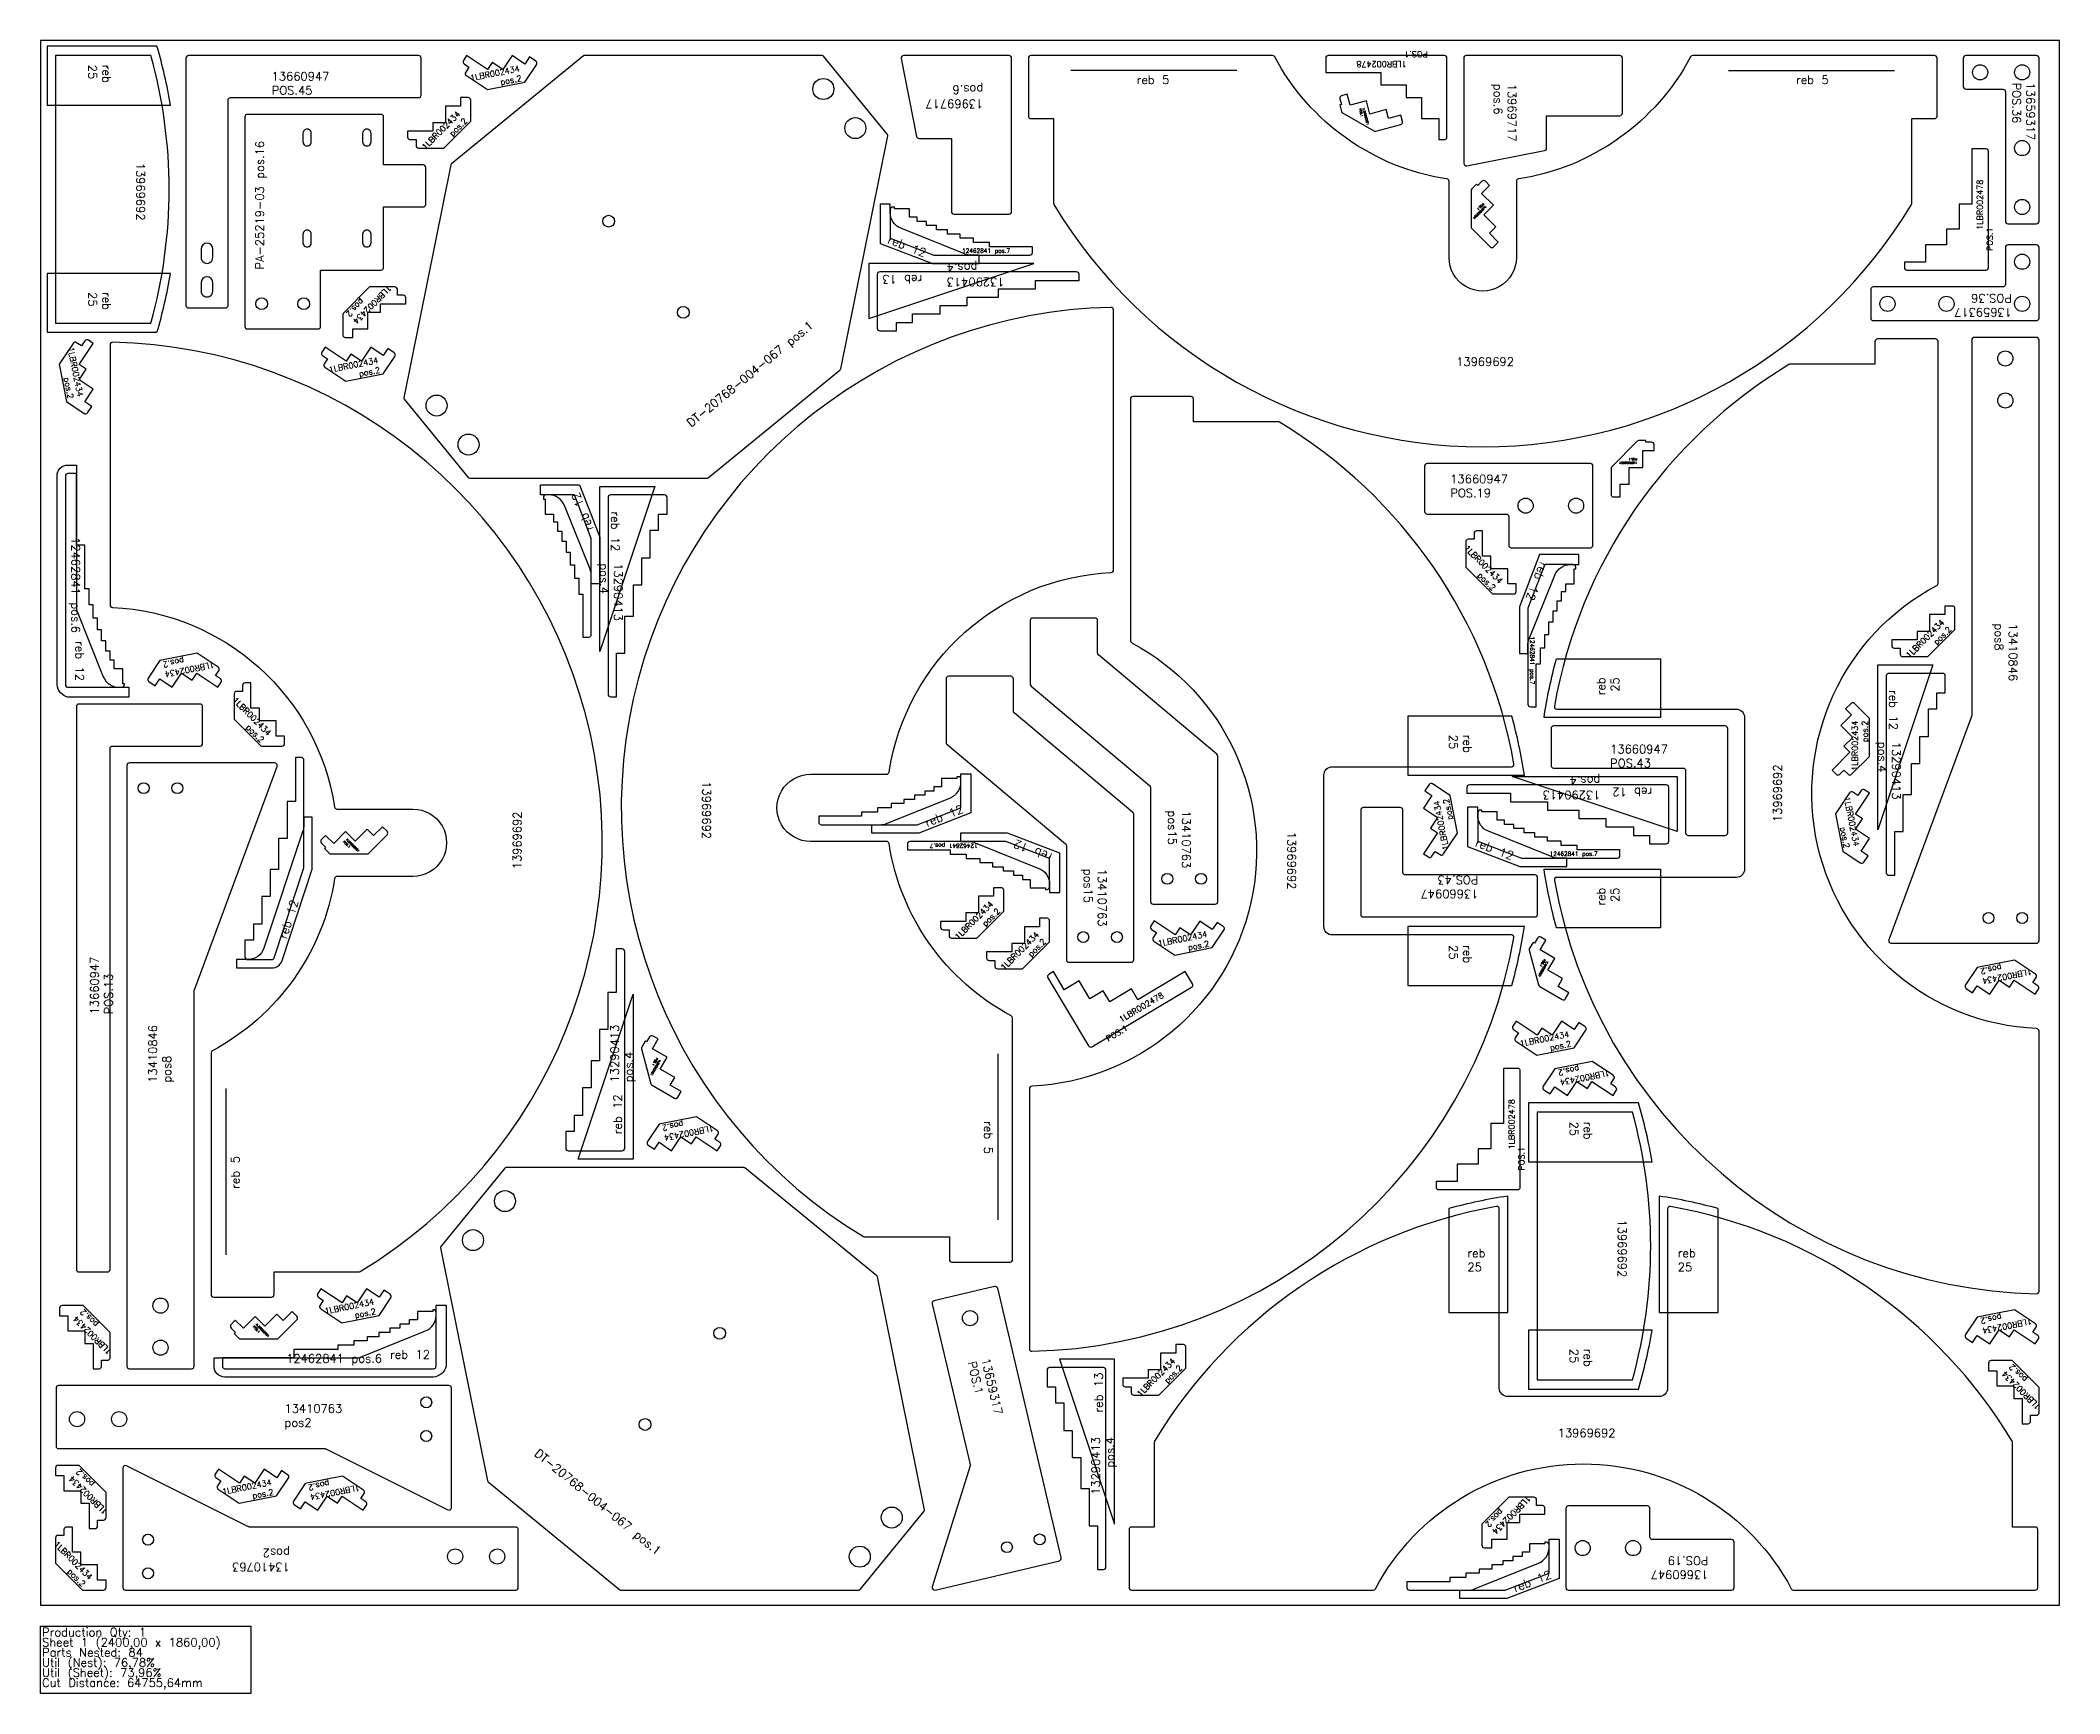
# Model space of a CAD drawing. Header units: millimetres. Extents: x 0 to 2400, y -105 to 1860.
import ezdxf

# ---------------------------------------------------------------- set-up
doc = ezdxf.new("R2010")
doc.units = ezdxf.units.MM
for name, color, linetype in [('12462841', 7, 'Continuous'), ('13290413', 7, 'Continuous'), ('13410763v0', 7, 'Continuous'), ('13659317v02', 7, 'Continuous'), ('13660947v0', 7, 'Continuous'), ('13969692', 7, 'Continuous'), ('13969717', 7, 'Continuous'), ('1LBR002434', 7, 'Continuous'), ('1LBR002478', 7, 'Continuous'), ('1LBR002601', 7, 'Continuous'), ('DT-20768-004-067', 7, 'Continuous'), ('PA-25219-03', 7, 'Continuous'), ('Rebaixo', 7, 'Continuous'), ('sheet', 24, 'Continuous'), ('Stats', 7, 'Continuous'), ('Texto', 7, 'Continuous')]:
    doc.layers.add(name, color=color, linetype=linetype)
doc.styles.get("Standard").update_dxf_attribs({"font": 'txt.shx'})

msp = doc.modelspace()

# ---------------------------------------------------------------- texts
at = {"layer": 'Rebaixo', "color": 2, "char_height": 10}
for s, width, insert, attachment_point, rotation in [('reb\\P25', 57.969, (83.7, 1830.9), 1, 270), ('reb\\P25', 57.969, (83.7, 1560.9), 1, 270), ('reb\\P25', 57.969, (1849.8, 1103), 3, 90), ('reb\\P25', 57.969, (1701.2, 1034.6), 1, 270), ('reb\\P25', 57.969, (1849.8, 853), 3, 90), ('reb 12', 58.104, (282.9, 794.4), 1, 72.1949), ('reb\\P25', 57.969, (1701.2, 784.6), 1, 270), ('reb\\P25', 57.969, (1844.6, 574.9), 1, 270), ('reb\\P25', 57.969, (1844.6, 304.9), 1, 270)]:
    msp.add_mtext_dynamic_manual_height_columns(s, width=width, gutter_width=12.5, heights=[0], dxfattribs=dict(at, insert=insert, attachment_point=attachment_point, rotation=rotation))
at = {"layer": 'Rebaixo', "color": 5, "char_height": 10, "width": 122.453}
for insert, attachment_point in [((1341.9, 1818.2), 3), ((2086.7, 1818.2), 1)]:
    msp.add_mtext('reb 5', dxfattribs=dict(at, insert=insert, attachment_point=attachment_point))
at = {"layer": 'Rebaixo', "color": 241, "char_height": 10, "attachment_point": 1}
for insert, rotation in [((1009.8, 1628.7), 338.6558), ((1792, 1237.3), 248.6558), ((1199.8, 883.8), 158.6558), ((1708.1, 912), 338.6558)]:
    msp.add_mtext_dynamic_manual_height_columns('reb 12', width=56.654, gutter_width=12.5, heights=[0], dxfattribs=dict(at, insert=insert, rotation=rotation))
at = {"layer": 'Rebaixo', "color": 3, "char_height": 10, "attachment_point": 1}
for insert, rotation in [((1048.1, 1571), 180), ((1252.7, 229.1), 90)]:
    msp.add_mtext_dynamic_manual_height_columns('reb 13', width=58.104, gutter_width=12.5, heights=[0], dxfattribs=dict(at, insert=insert, rotation=rotation))
at = {"layer": 'Rebaixo', "color": 32, "char_height": 10, "attachment_point": 3}
for insert, rotation in [((630.9, 1320.1), 111.3442), ((51.7, 1098.5), 270), ((1094.4, 951.7), 21.3442), ((1793.4, 41.9), 21.3442)]:
    msp.add_mtext_dynamic_manual_height_columns('reb 12', width=56.654, gutter_width=12.5, heights=[0], dxfattribs=dict(at, insert=insert, rotation=rotation))
at = {"layer": 'Rebaixo', "color": 4, "char_height": 10, "attachment_point": 1}
for insert, rotation in [((688.3, 1300.1), 270), ((2207.5, 1087.9), 270), ((1915.8, 961.6), 180), ((681, 559.9), 90)]:
    msp.add_mtext_dynamic_manual_height_columns('reb 12', width=58.104, gutter_width=12.5, heights=[0], dxfattribs=dict(at, insert=insert, rotation=rotation))
at = {"layer": 'Rebaixo', "color": 5, "char_height": 10, "width": 122.453}
for insert, attachment_point, rotation in [((1131.7, 575.4), 1, 270), ((226.6, 533.9), 3, 90)]:
    msp.add_mtext('reb 5', dxfattribs=dict(at, insert=insert, attachment_point=attachment_point, rotation=rotation))
at = {"layer": 'Rebaixo', "color": 2, "char_height": 10, "attachment_point": 1}
for insert in [(1696.1, 423.7), (1946.1, 423.7)]:
    msp.add_mtext_dynamic_manual_height_columns('reb\\P25', width=57.969, gutter_width=12.5, heights=[0], dxfattribs=dict(at, insert=insert))
at = {"layer": 'Rebaixo', "color": 32, "insert": (463.1, 303.1), "char_height": 10, "attachment_point": 3}
msp.add_mtext_dynamic_manual_height_columns('reb 12', width=56.654, gutter_width=12.5, heights=[0], dxfattribs=at)
at = {"layer": 'Stats', "color": 60}
for s, p in [('Sheet 1 (2400,00 x 1860,00)', (2, -49)), ('Production Qty: 1', (2, -37)), ('Parts Nested: 84', (2, -61)), ('Util (Nest): 76,78%', (2, -73)), ('Cut Distance: 64755,64mm', (2, -97)), ('Util (Sheet): 73,96%', (2, -85))]:
    msp.add_text(s, height=10, dxfattribs=at).set_placement(p)
at = {"layer": 'Texto', "color": 5}
for s, insert, char_height, width, attachment_point, rotation in [('1LBR002434\\Ppos.2', (568.8, 1830.2), 7, 55.252, 3, 11.25), ('{\\W4.014502; }1LBR002478 POS.1', (1649, 1828.3), 7, 107.571, 1, 180), ('13969717\\Ppos.6', (1120.6, 1779.6), 10, 75.614, 1, 180), ('13969717\\Ppos.6', (1754.2, 1808.4), 10, 75.614, 1, 270), ('13659317 \\PPOS.36', (2370.5, 1809.8), 10, 171.219, 1, 270), ('1LBR002601 \\P{\\W1.88129; }POS.1', (1573.7, 1780.5), 2.5, 13.028, 1, 285), ('1LBR002434\\Ppos.2', (494.8, 1776.7), 7, 55.252, 3, 45), ('PA-25219-03 pos.16', (255.7, 1587.6), 10, 168.191, 1, 90), ('{\\W4.014502; }1LBR002478 POS.1', (2301.7, 1609.7), 7, 107.571, 1, 90), ('1LBR002601 \\P{\\W1.88129; }POS.1', (1719.2, 1662.2), 2.5, 13.028, 1, 225), ('1LBR002434\\Ppos.2', (376, 1522.3), 7, 55.252, 3, 225), ('13659317 \\PPOS.36', (2343.3, 1531.8), 10, 171.219, 1, 180), ('DT-20768-004-067 pos.1', (767, 1407.6), 10, 189.491, 1, 39.2894), ('1LBR002434\\Ppos.2', (51, 1437.4), 7, 55.252, 3, 281.25), ('1LBR002434\\Ppos.2', (400.7, 1483.5), 7, 55.252, 3, 11.25), ('1LBR002601 \\P{\\W1.88129; }POS.1', (1897.8, 1356.7), 2.5, 13.028, 1, 180), ('1LBR002434\\Ppos.2', (1738.8, 1218.7), 7, 55.252, 3, 315), ('1LBR002434\\Ppos.2', (2258.8, 1172.3), 7, 55.252, 3, 45), ('13410846\\Ppos8', (2349.7, 1167), 10, 79.022, 1, 270), ('1LBR002434\\Ppos.2', (148.7, 1102.9), 7, 55.252, 3, 191.25), ('1LBR002434\\Ppos.2', (275, 1037.9), 7, 55.252, 3, 315), ('1LBR002434\\Ppos.2', (2153.2, 1051.4), 7, 55.252, 3, 90), ('13969692', (796.7, 979.3), 10, 225.52, 1, 270), ('13969692', (561.7, 874.8), 10, 225.52, 1, 90), ('13410763\\Ppos15', (1367, 944.6), 10, 79.022, 1, 270), ('1LBR002434\\Ppos.2', (1655.7, 955.5), 7, 55.252, 3, 101.25), ('1LBR002434\\Ppos.2', (2162.2, 903.1), 7, 55.252, 3, 281.25), ('1LBR002601 \\P{\\W1.88129; }POS.1', (364.4, 911.9), 2.5, 13.028, 1, 315), ('13410763\\Ppos15', (1267, 875.4), 10, 79.022, 1, 270), ('13660947 POS.43', (1709.1, 840.5), 10, 116.776, 1, 180), ('1LBR002434\\Ppos.2', (1128.2, 837.6), 7, 55.252, 3, 45), ('1LBR002434\\Ppos.2', (1182.7, 801.3), 7, 55.252, 3, 45), ('1LBR002434\\Ppos.2', (1386.1, 801.5), 7, 55.252, 3, 11.25), ('13660947 POS.13', (59.3, 702.3), 10, 116.776, 1, 90), ('1LBR002601 \\P{\\W1.88129; }POS.1', (1792.8, 765.1), 2.5, 13.028, 1, 240), ('1LBR002434\\Ppos.2', (2308.9, 738.2), 7, 55.252, 3, 191.25), ('{\\W4.014502; }1LBR002478 POS.1', (1259.6, 685.8), 7, 107.571, 1, 30.7346), ('13410846\\Ppos8', (128.6, 621.1), 10, 79.022, 1, 90), ('1LBR002434\\Ppos.2', (1816.3, 682.5), 7, 55.252, 3, 11.25), ('1LBR002601 \\P{\\W1.88129; }POS.1', (737.7, 647.7), 2.5, 13.028, 1, 240), ('1LBR002434\\Ppos.2', (1807, 617.8), 7, 55.252, 3, 191.25), ('{\\W4.014502; }1LBR002478 POS.1', (1745.2, 516.8), 7, 107.571, 1, 90), ('1LBR002434\\Ppos.2', (742.2, 552), 7, 55.252, 3, 191.25), ('1LBR002434\\Ppos.2', (395.7, 364.5), 7, 55.252, 3, 11.25), ('1LBR002434\\Ppos.2', (38.1, 339.5), 7, 55.252, 3, 135), ('1LBR002434\\Ppos.2', (2308.9, 322.6), 7, 55.252, 3, 191.25), ('1LBR002601 \\P{\\W1.88129; }POS.1', (257.2, 335.4), 2.5, 13.028, 1, 315), ('13659317 \\PPOS.1', (1128.2, 294.8), 10, 171.219, 1, 283.2944), ('1LBR002434\\Ppos.2', (1344.7, 294.5), 7, 55.252, 3, 45), ('1LBR002434\\Ppos.2', (2330.7, 274.1), 7, 55.252, 3, 135), ('DT-20768-004-067 pos.1', (592.8, 186.5), 10, 189.491, 1, 320.7106), ('1LBR002434\\Ppos.2', (33.3, 149.5), 7, 55.252, 3, 135), ('1LBR002434\\Ppos.2', (274, 149.9), 7, 55.252, 3, 11.25), ('1LBR002434\\Ppos.2', (321.5, 124.8), 7, 55.252, 3, 191.25), ('1LBR002434\\Ppos.2', (1730, 83.7), 7, 55.252, 3, 225), ('1LBR002434\\Ppos.2', (62.7, 34.7), 7, 55.252, 3, 315), ('13410763\\Ppos2', (296.5, 40.4), 10, 79.022, 1, 180), ('13660947 POS.19', (1982.6, 31.3), 10, 116.776, 1, 180)]:
    msp.add_mtext(s, dxfattribs=dict(at, insert=insert, char_height=char_height, width=width, attachment_point=attachment_point, rotation=rotation))
at = {"layer": 'Texto', "color": 5, "char_height": 10, "attachment_point": 1}
for s, insert, width in [('13660947 POS.45', (274.9, 1822.3), 116.776), ('13969692', (1682.8, 1483.1), 225.52), ('13660947 POS.19', (1675.8, 1343.7), 116.776), ('13660947 POS.43', (1865.8, 1022.6), 116.776), ('13410763\\Ppos2', (290.1, 238.8), 79.022)]:
    msp.add_mtext(s, dxfattribs=dict(at, insert=insert, width=width))
at = {"layer": 'Texto', "color": 2, "char_height": 10, "width": 225.52, "attachment_point": 1}
for insert, rotation in [((124.1, 1714.5), 270), ((2059.7, 930.8), 90), ((1492.3, 919.4), 270), ((1885.1, 458.5), 270)]:
    msp.add_mtext('13969692', dxfattribs=dict(at, insert=insert, rotation=rotation))
at = {"layer": 'Texto', "color": 231, "char_height": 5, "width": 161.025, "attachment_point": 3}
for insert in [(1152.5, 1612.5), (1850.8, 895.8)]:
    msp.add_mtext('12462841 pos.7', dxfattribs=dict(at, insert=insert))
at = {"layer": 'Texto', "color": 3, "char_height": 10, "attachment_point": 3}
for insert, rotation in [((1077.3, 1567.8), 180), ((1249.4, 199.9), 90)]:
    msp.add_mtext_dynamic_manual_height_columns('13290413 pos.4', width=105.178, gutter_width=12.5, heights=[0], dxfattribs=dict(at, insert=insert, rotation=rotation))
at = {"layer": 'Texto', "color": 32, "insert": (47, 1155.6), "char_height": 10, "width": 161.025, "attachment_point": 3, "rotation": 270}
msp.add_mtext('12462841 pos.6', dxfattribs=at)
at = {"layer": 'Texto', "color": 4, "char_height": 10, "attachment_point": 1}
for insert, rotation in [((691.8, 1238.5), 270), ((2211, 1026.3), 270), ((1854.1, 958.1), 180), ((677.5, 621.5), 90)]:
    msp.add_mtext_dynamic_manual_height_columns('13290413 pos.4', width=105.178, gutter_width=12.5, heights=[0], dxfattribs=dict(at, insert=insert, rotation=rotation))
at = {"layer": 'Texto', "color": 231, "char_height": 5, "width": 161.025, "attachment_point": 3}
for insert, rotation in [((1775.7, 1094.6), 270), ((1057.1, 900.1), 180)]:
    msp.add_mtext('12462841 pos.7', dxfattribs=dict(at, insert=insert, rotation=rotation))
at = {"layer": 'Texto', "color": 32, "insert": (406.1, 298.3), "char_height": 10, "width": 161.025, "attachment_point": 3}
msp.add_mtext('12462841 pos.6', dxfattribs=at)
at = {"layer": 'Texto', "color": 2, "insert": (1803.5, 209.8), "char_height": 10, "width": 225.52, "attachment_point": 1}
msp.add_mtext('13969692', dxfattribs=at)

# ---------------------------------------------------------------- linework, layer by layer
at = {"color": 5}
for points in [[(2298.5, 1506.9, 0.414214), (2295.5, 1503.9), (2295.5, 1057.4, -0.08891), (2295.3, 1056.4), (2197, 790.9, 0.52236), (2199.8, 786.9), (2372.5, 786.9, 0.414213), (2375.5, 789.9), (2375.5, 1503.9, 0.414213), (2372.5, 1506.9)], [(179.8, 281.2, 0.414214), (182.8, 284.2), (182.8, 730.6, -0.08891), (183, 731.7), (281.3, 997.1, 0.52236), (278.5, 1001.2), (105.8, 1001.2, 0.414213), (102.8, 998.2), (102.8, 284.2, 0.414214), (105.8, 281.2)]]:
    msp.add_lwpolyline(points, format="xyb", close=True, dxfattribs=at)
for centre, radius in [((2335.5, 1481.9), 9), ((2335.5, 1431.9), 9), ((122.8, 971.2), 6.5), ((162.8, 971.2), 6.5), ((2315.5, 816.9), 6.5), ((2355.5, 816.9), 6.5), ((142.8, 356.2), 9), ((142.8, 306.2), 9)]:
    msp.add_circle(centre, radius, dxfattribs=at)
at = {"layer": '12462841', "color": 231}
for points in [[(1179.1, 1614.8), (1128.1, 1614.8), (1128.1, 1619.8), (1109.1, 1619.8), (1109.1, 1624.8), (1093.1, 1624.8), (1093.1, 1629.8), (1078.1, 1629.8), (1078.1, 1634.8), (1065.1, 1634.8), (1065.1, 1639.8), (1053.1, 1639.8), (1053.1, 1644.8), (1042.1, 1644.8), (1042.1, 1649.8), (1033.1, 1649.8), (1033.1, 1659.8), (1015.1, 1659.8), (1015.1, 1661.8), (1013.1, 1661.8, 0.414214), (1010.1, 1658.8), (1010.1, 1624.8), (1062.1, 1604.8), (1176.1, 1604.8, 0.414214), (1179.1, 1607.8)], [(1778, 1068), (1778, 1119), (1783, 1119), (1783, 1138), (1788, 1138), (1788, 1154), (1793, 1154), (1793, 1169), (1798, 1169), (1798, 1182), (1803, 1182), (1803, 1194), (1808, 1194), (1808, 1205), (1813, 1205), (1813, 1214), (1823, 1214), (1823, 1232), (1825, 1232), (1825, 1234, 0.414214), (1822, 1237), (1788, 1237), (1768, 1185), (1768, 1071, 0.414213), (1771, 1068)], [(1877.4, 898.1), (1826.4, 898.1), (1826.4, 903.1), (1807.4, 903.1), (1807.4, 908.1), (1791.4, 908.1), (1791.4, 913.1), (1776.4, 913.1), (1776.4, 918.1), (1763.4, 918.1), (1763.4, 923.1), (1751.4, 923.1), (1751.4, 928.1), (1740.4, 928.1), (1740.4, 933.1), (1731.4, 933.1), (1731.4, 943.1), (1713.4, 943.1), (1713.4, 945.1), (1711.4, 945.1, 0.414214), (1708.4, 942.1), (1708.4, 908.1), (1760.4, 888.1), (1874.4, 888.1, 0.414214), (1877.4, 891.1)], [(1030.5, 897.8), (1081.5, 897.8), (1081.5, 892.8), (1100.5, 892.8), (1100.5, 887.8), (1116.5, 887.8), (1116.5, 882.8), (1131.5, 882.8), (1131.5, 877.8), (1144.5, 877.8), (1144.5, 872.8), (1156.5, 872.8), (1156.5, 867.8), (1167.5, 867.8), (1167.5, 862.8), (1176.5, 862.8), (1176.5, 852.8), (1194.5, 852.8), (1194.5, 850.8), (1196.5, 850.8, 0.414214), (1199.5, 853.8), (1199.5, 887.8), (1147.5, 907.8), (1033.5, 907.8, 0.414214), (1030.5, 904.8)]]:
    msp.add_lwpolyline(points, format="xyb", close=True, dxfattribs=at)
at = {"layer": '12462841', "color": 32}
for points in [[(72.8, 1146.2), (72.8, 1159.2), (67.8, 1159.2), (67.8, 1173.2), (62.8, 1173.2), (62.8, 1189.2), (57.8, 1189.2), (57.8, 1208.2), (52.8, 1208.2), (52.8, 1260.2), (42.8, 1260.2), (42.8, 1345.2), (32.8, 1345.2, 0.414214), (29.8, 1342.2), (29.8, 1094.2, 0.414214), (32.8, 1091.2), (96.8, 1091.2, 0.414214), (99.8, 1094.2), (99.8, 1095.2), (97.8, 1095.2), (97.8, 1113.2), (87.8, 1113.2), (87.8, 1123.2), (82.8, 1123.2), (82.8, 1134.2), (77.8, 1134.2), (77.8, 1146.2)], [(644.8, 1150.8), (651.8, 1150.8, 0.414214), (654.8, 1153.8), (654.8, 1267.8), (634.8, 1319.8), (600.8, 1319.8, 0.414214), (597.8, 1316.8), (597.8, 1314.8), (599.8, 1314.8), (599.8, 1296.8), (609.8, 1296.8), (609.8, 1287.8), (614.8, 1287.8), (614.8, 1276.8), (619.8, 1276.8), (619.8, 1264.8), (624.8, 1264.8), (624.8, 1251.8), (629.8, 1251.8), (629.8, 1236.8), (634.8, 1236.8), (634.8, 1220.8), (639.8, 1220.8), (639.8, 1201.8), (644.8, 1201.8)], [(925.1, 937.8), (925.1, 930.8, 0.414214), (928.1, 927.8), (1042.1, 927.8), (1094.1, 947.8), (1094.1, 981.8, 0.414214), (1091.1, 984.8), (1089.1, 984.8), (1089.1, 982.8), (1071.1, 982.8), (1071.1, 972.8), (1062.1, 972.8), (1062.1, 967.8), (1051.1, 967.8), (1051.1, 962.8), (1039.1, 962.8), (1039.1, 957.8), (1026.1, 957.8), (1026.1, 952.8), (1011.1, 952.8), (1011.1, 947.8), (995.1, 947.8), (995.1, 942.8), (976.1, 942.8), (976.1, 937.8)], [(415.4, 324.2), (402.4, 324.2), (402.4, 319.2), (388.4, 319.2), (388.4, 314.2), (372.4, 314.2), (372.4, 309.2), (353.4, 309.2), (353.4, 304.2), (301.4, 304.2), (301.4, 294.2), (216.4, 294.2), (216.4, 284.2, 0.414214), (219.4, 281.2), (467.4, 281.2, 0.414214), (470.4, 284.2), (470.4, 348.2, 0.414214), (467.4, 351.2), (466.4, 351.2), (466.4, 349.2), (448.4, 349.2), (448.4, 339.2), (438.4, 339.2), (438.4, 334.2), (427.4, 334.2), (427.4, 329.2), (415.4, 329.2)], [(1624.1, 28), (1624.1, 21, 0.414214), (1627.1, 18), (1741.1, 18), (1793.1, 38), (1793.1, 72, 0.414214), (1790.1, 75), (1788.1, 75), (1788.1, 73), (1770.1, 73), (1770.1, 63), (1761.1, 63), (1761.1, 58), (1750.1, 58), (1750.1, 53), (1738.1, 53), (1738.1, 48), (1725.1, 48), (1725.1, 43), (1710.1, 43), (1710.1, 38), (1694.1, 38), (1694.1, 33), (1675.1, 33), (1675.1, 28)]]:
    msp.add_lwpolyline(points, format="xyb", close=True, dxfattribs=at)
at = {"layer": '13290413', "color": 3}
for points in [[(997.6, 1584.8, 0.414213), (994.6, 1581.8), (994.6, 1517.8, 0.414214), (997.6, 1514.8), (1017.6, 1514.8), (1017.6, 1524.8), (1036.6, 1524.8), (1036.6, 1534.8), (1069.6, 1534.8), (1069.6, 1544.8), (1101.6, 1544.8), (1101.6, 1554.8), (1138.6, 1554.8), (1138.6, 1564.8), (1182.6, 1564.8), (1182.6, 1574.8), (1234.6, 1574.8), (1234.6, 1581.8, 0.414213), (1231.6, 1584.8)], [(1266.5, 279.6, 0.414213), (1263.5, 282.6), (1199.5, 282.6, 0.414214), (1196.5, 279.6), (1196.5, 259.6), (1206.5, 259.6), (1206.5, 240.6), (1216.5, 240.6), (1216.5, 207.6), (1226.5, 207.6), (1226.5, 175.6), (1236.5, 175.6), (1236.5, 138.6), (1246.5, 138.6), (1246.5, 94.6), (1256.5, 94.6), (1256.5, 42.6), (1263.5, 42.6, 0.414214), (1266.5, 45.6)]]:
    msp.add_lwpolyline(points, format="xyb", close=True, dxfattribs=at)
at = {"layer": '13290413', "color": 4}
for points in [[(674.8, 1316.8), (674.8, 1082.8, 0.414213), (677.8, 1079.8), (684.8, 1079.8), (684.8, 1131.8), (694.8, 1131.8), (694.8, 1175.8), (704.8, 1175.8), (704.8, 1212.8), (714.8, 1212.8), (714.8, 1244.8), (724.8, 1244.8), (724.8, 1277.8), (734.8, 1277.8), (734.8, 1296.8), (744.8, 1296.8), (744.8, 1316.8, 0.414214), (741.8, 1319.8), (677.8, 1319.8, 0.414213)], [(2194, 1104.6), (2194, 870.6, 0.414214), (2197, 867.6), (2204, 867.6), (2204, 919.6), (2214, 919.6), (2214, 963.6), (2224, 963.6), (2224, 1000.6), (2234, 1000.6), (2234, 1032.6), (2244, 1032.6), (2244, 1065.6), (2254, 1065.6), (2254, 1084.6), (2264, 1084.6), (2264, 1104.6, 0.414214), (2261, 1107.6), (2197, 1107.6, 0.414214)], [(1932.5, 975.1), (1698.5, 975.1, 0.414214), (1695.5, 972.1), (1695.5, 965.1), (1747.5, 965.1), (1747.5, 955.1), (1791.5, 955.1), (1791.5, 945.1), (1828.5, 945.1), (1828.5, 935.1), (1860.5, 935.1), (1860.5, 925.1), (1893.5, 925.1), (1893.5, 915.1), (1912.5, 915.1), (1912.5, 905.1), (1932.5, 905.1, 0.414214), (1935.5, 908.1), (1935.5, 972.1, 0.414214)], [(694.5, 543.2), (694.5, 777.2, 0.414214), (691.5, 780.2), (684.5, 780.2), (684.5, 728.2), (674.5, 728.2), (674.5, 684.2), (664.5, 684.2), (664.5, 647.2), (654.5, 647.2), (654.5, 615.2), (644.5, 615.2), (644.5, 582.2), (634.5, 582.2), (634.5, 563.2), (624.5, 563.2), (624.5, 543.2, 0.414214), (627.5, 540.2), (691.5, 540.2, 0.414214)]]:
    msp.add_lwpolyline(points, format="xyb", close=True, dxfattribs=at)
at = {"layer": '13290413', "color": 2}
msp.add_lwpolyline([(246.2, 767.5), (275, 767.5, 0.323583), (277.9, 769.6), (313.2, 876.5), (313.2, 1004.5, 0.414213), (310.2, 1007.5), (303.2, 1007.5), (303.2, 955.5), (293.2, 955.5), (293.2, 911.5), (283.2, 911.5), (283.2, 874.5), (273.2, 874.5), (273.2, 842.5), (263.2, 842.5), (263.2, 809.5), (253.2, 809.5), (253.2, 790.5), (243.2, 790.5), (243.2, 770.5, 0.414214)], format="xyb", close=True, dxfattribs=at)
at = {"layer": '13410763v0', "color": 5}
for points in [[(1176.5, 1094.8, 0.221695), (1177.5, 1092.5), (1318.4, 974.3, -0.221695), (1319.5, 972), (1319.5, 836.4, 0.414214), (1322.5, 833.4), (1396.5, 833.4, 0.414214), (1399.5, 836.4), (1399.5, 1009.3, 0.221695), (1398.4, 1011.6), (1257.5, 1129.8, -0.221695), (1256.5, 1132.1), (1256.5, 1170.4, 0.414214), (1253.5, 1173.4), (1179.5, 1173.4, 0.414213), (1176.5, 1170.4)], [(1076.5, 1025.6, 0.221695), (1077.5, 1023.3), (1218.4, 905.1, -0.221695), (1219.5, 902.8), (1219.5, 767.2, 0.414214), (1222.5, 764.2), (1296.5, 764.2, 0.414214), (1299.5, 767.2), (1299.5, 940.1, 0.221695), (1298.4, 942.4), (1157.5, 1060.6, -0.221695), (1156.5, 1062.9), (1156.5, 1101.2, 0.414214), (1153.5, 1104.2), (1079.5, 1104.2, 0.414213), (1076.5, 1101.2)], [(18.6, 189.2, 0.414214), (21.6, 186.2), (337.9, 186.2, -0.116434), (339.2, 185.9), (484.2, 113.4, 0.557536), (488.6, 116), (488.6, 258.2, 0.414214), (485.6, 261.2), (21.6, 261.2, 0.414214), (18.6, 258.2)], [(568, 90, 0.414214), (565, 93), (248.7, 93, -0.116434), (247.4, 93.3), (102.3, 165.8, 0.557537), (98, 163.1), (98, 21, 0.414213), (101, 18), (565, 18, 0.414213), (568, 21)]]:
    msp.add_lwpolyline(points, format="xyb", close=True, dxfattribs=at)
for centre, radius in [((1339.5, 863.4), 6.5), ((1379.5, 863.4), 6.5), ((1239.5, 794.2), 6.5), ((1279.5, 794.2), 6.5), ((458.6, 241.2), 6.5), ((43.6, 221.2), 9), ((93.6, 221.2), 9), ((458.6, 201.2), 6.5), ((128, 78), 6.5), ((493, 58), 9), ((543, 58), 9), ((128, 38), 6.5)]:
    msp.add_circle(centre, radius, dxfattribs=at)
at = {"layer": '13659317v02', "color": 5}
for points in [[(2285.5, 1839), (2285.5, 1805, 0.414214), (2288.5, 1802), (2332.5, 1802, -0.414214), (2335.5, 1799), (2335.5, 1645, 0.414214), (2338.5, 1642), (2372.5, 1642, 0.414213), (2375.5, 1645), (2375.5, 1839, 0.414214), (2372.5, 1842), (2288.5, 1842, 0.414214)], [(2372.5, 1616.9), (2338.5, 1616.9, 0.414213), (2335.5, 1613.9), (2335.5, 1569.9, -0.414213), (2332.5, 1566.9), (2178.5, 1566.9, 0.414213), (2175.5, 1563.9), (2175.5, 1529.9, 0.414214), (2178.5, 1526.9), (2372.5, 1526.9, 0.414214), (2375.5, 1529.9), (2375.5, 1613.9, 0.414214)], [(1062.1, 362, 0.414214), (1059.9, 358.4), (1105, 167.5, -0.134542), (1105, 165.9), (1060, 21.9, 0.581142), (1063.5, 18.1), (1211.2, 53, 0.414214), (1213.4, 56.6), (1137.8, 376.8, 0.414214), (1134.2, 379)]]:
    msp.add_lwpolyline(points, format="xyb", close=True, dxfattribs=at)
for centre, radius in [((2305.5, 1822), 9), ((2355.5, 1822), 9), ((2355.5, 1732), 9), ((2355.5, 1662), 9), ((2355.5, 1596.9), 9), ((2195.5, 1546.9), 9), ((2265.5, 1546.9), 9), ((2355.5, 1546.9), 9), ((1105, 341.3), 9), ((1148.8, 69.1), 6.5), ((1187.7, 78.3), 6.5)]:
    msp.add_circle(centre, radius, dxfattribs=at)
at = {"layer": '13660947v0', "color": 5}
for points in [[(176, 1542), (220, 1542, 0.414214), (223, 1545), (223, 1789, -0.414213), (226, 1792), (449.5, 1792, 0.414214), (452.5, 1795), (452.5, 1839, 0.414214), (449.5, 1842), (176, 1842, 0.414214), (173, 1839), (173, 1545, 0.414214)], [(205, 1612, 0.999923), (191, 1612), (191, 1602, 1.000077), (205, 1602)], [(205, 1572, 0.999923), (191, 1572), (191, 1562, 1.000077), (205, 1562)], [(1645.3, 1354), (1645.3, 1300, 0.414214), (1648.3, 1297), (1742.3, 1297, -0.414214), (1745.3, 1294), (1745.3, 1260, 0.414214), (1748.3, 1257), (1842.3, 1257, 0.414213), (1845.3, 1260), (1845.3, 1354, 0.414214), (1842.3, 1357), (1648.3, 1357, 0.414214)], [(192.8, 1068.2, 0.414214), (189.8, 1071.2), (45.8, 1071.2, 0.414214), (42.8, 1068.2), (42.8, 399.2, 0.414214), (45.8, 396.2), (79.8, 396.2, 0.414214), (82.8, 399.2), (82.8, 1018.2, -0.414214), (85.8, 1021.2), (189.8, 1021.2, 0.414214), (192.8, 1024.2)], [(1795.5, 1042.1), (1795.5, 998.1, 0.414214), (1798.5, 995.1), (1952.5, 995.1, -0.414214), (1955.5, 992.1), (1955.5, 918.1, 0.414214), (1958.5, 915.1), (2002.5, 915.1, 0.414214), (2005.5, 918.1), (2005.5, 1042.1, 0.414214), (2002.5, 1045.1), (1798.5, 1045.1, 0.414214)], [(1779.4, 821.1), (1779.4, 865.1, 0.414214), (1776.4, 868.1), (1622.4, 868.1, -0.414214), (1619.4, 871.1), (1619.4, 945.1, 0.414214), (1616.4, 948.1), (1572.4, 948.1, 0.414213), (1569.4, 945.1), (1569.4, 821.1, 0.414213), (1572.4, 818.1), (1776.4, 818.1, 0.414214)], [(2013.1, 21), (2013.1, 75, 0.414214), (2010.1, 78), (1916.1, 78, -0.414214), (1913.1, 81), (1913.1, 115, 0.414214), (1910.1, 118), (1816.1, 118, 0.414214), (1813.1, 115), (1813.1, 21, 0.414214), (1816.1, 18), (2010.1, 18, 0.414214)]]:
    msp.add_lwpolyline(points, format="xyb", close=True, dxfattribs=at)
for centre in [(1765.3, 1307), (1825.3, 1307), (1833.1, 68), (1893.1, 68)]:
    msp.add_circle(centre, 9, dxfattribs=at)
at = {"layer": '13969692', "color": 2}
for points in [[(18, 1842), (18, 1524), (131.4, 1524, 0.136088), (131.4, 1842)], [(2180.5, 1475.1), (2079.8, 1475.1, 0.136464), (2078.3, 1474.7, 0.216651), (1799.5, 1068.6, 0.466412), (1802.5, 1065.1), (2015.5, 1065.1, -0.414214), (2025.5, 1055.1), (2025.5, 875.1, -0.414214), (2015.5, 865.1), (1802.5, 865.1, 0.466412), (1799.5, 861.6, 0.357668), (2372.4, 370.2, 0.420661), (2375.5, 373.2), (2375.5, 682.4, 0.400818), (2372.6, 685.4, -0.762728), (2253.9, 1212.2, 0.277174), (2255.5, 1214.9), (2255.5, 1502.1, 0.414214), (2252.5, 1505.1), (2183.5, 1505.1, 0.414213), (2180.5, 1502.1)], [(1472.7, 1406.3, 0.136464), (1471.2, 1406.7), (1370.5, 1406.7), (1370.5, 1433.7, 0.414214), (1367.5, 1436.7), (1298.5, 1436.7, 0.414213), (1295.5, 1433.7), (1295.5, 1146.5, 0.277174), (1297.1, 1143.9, -0.762728), (1178.4, 617, 0.400818), (1175.5, 614), (1175.5, 304.9, 0.420661), (1178.6, 301.9, 0.357668), (1751.4, 793.2, 0.466412), (1748.5, 796.7), (1535.5, 796.7, -0.414214), (1525.5, 806.7), (1525.5, 986.7, -0.414214), (1535.5, 996.7), (1748.5, 996.7, 0.466412), (1751.4, 1000.2, 0.216651)], [(1778.9, 586), (1778.9, 268), (1892.3, 268, 0.136088), (1892.3, 586)], [(1937.5, 473.9, 0.466412), (1934, 471), (1934, 258, -0.414214), (1924, 248), (1744, 248, -0.414214), (1734, 258), (1734, 471, 0.466412), (1730.4, 473.9, 0.216651), (1324.4, 195.2, 0.136464), (1324, 193.6), (1324, 93), (1297, 93, 0.414214), (1294, 90), (1294, 21, 0.414213), (1297, 18), (1584.2, 18, 0.277174), (1586.8, 19.6, -0.600481), (2081.1, 19.6, 0.277174), (2083.8, 18), (2371, 18, 0.414214), (2374, 21), (2374, 90, 0.414214), (2371, 93), (2344, 93), (2344, 193.6, 0.136464), (2343.5, 195.2, 0.216651)]]:
    msp.add_lwpolyline(points, format="xyb", close=True, dxfattribs=at)
at = {"layer": '13969692', "color": 5}
for points in [[(1674.3, 1602), (1674.3, 1692.3, 0.370211), (1671.7, 1695.3, -0.236521), (1467.1, 1840.4, 0.277174), (1464.5, 1842), (1177.3, 1842, 0.414214), (1174.3, 1839), (1174.3, 1770, 0.414214), (1177.3, 1767), (1204.3, 1767), (1204.3, 1666.4, 0.136464), (1204.7, 1664.8, 0.564815), (2223.8, 1664.8, 0.136464), (2224.3, 1666.4), (2224.3, 1767), (2251.3, 1767, 0.414214), (2254.3, 1770), (2254.3, 1839, 0.414214), (2251.3, 1842), (1964.1, 1842, 0.277174), (1961.4, 1840.4, -0.236521), (1756.8, 1695.3, 0.370211), (1754.3, 1692.3), (1754.3, 1602, -1.000018)], [(1155.5, 698, 0.277174), (1153.9, 700.6, -0.236521), (1008.8, 905.3, 0.370211), (1005.8, 907.8), (915.5, 907.8, -1.000018), (915.5, 987.8), (1005.8, 987.8, 0.370211), (1008.8, 990.3, -0.357203), (1272.7, 1227.5, 0.400818), (1275.5, 1230.5), (1275.5, 1539.7, 0.420661), (1272.4, 1542.7, 0.751221), (978.3, 438.2, 0.136464), (979.9, 437.8), (1080.5, 437.8), (1080.5, 410.8, 0.414214), (1083.5, 407.8), (1152.5, 407.8, 0.414214), (1155.5, 410.8)], [(204.4, 659.1, 0.277174), (202.8, 656.5), (202.8, 369.3, 0.414214), (205.8, 366.3), (274.8, 366.3, 0.414214), (277.8, 369.3), (277.8, 396.3), (378.5, 396.3, 0.136464), (380, 396.7, 0.751221), (85.9, 1501.2, 0.420661), (82.8, 1498.2), (82.8, 1189, 0.400818), (85.7, 1186, -0.357203), (349.6, 948.8, 0.370211), (352.5, 946.3), (442.8, 946.3, -1.000006), (442.8, 866.3), (352.5, 866.3, 0.370211), (349.6, 863.8, -0.236521)]]:
    msp.add_lwpolyline(points, format="xyb", close=True, dxfattribs=at)
at = {"layer": '13969717', "color": 5}
for points in [[(1044.2, 1743.5), (1082.8, 1743.5), (1082.8, 1656.5, 0.414213), (1085.8, 1653.5), (1151.3, 1653.5, 0.414213), (1154.3, 1656.5), (1154.3, 1839, 0.414214), (1151.3, 1842), (1026.1, 1842, 0.472071), (1023.2, 1838.4), (1041.3, 1745.9, 0.35863)], [(1790.3, 1732), (1790.3, 1770.5), (1877.3, 1770.5, 0.414213), (1880.3, 1773.5), (1880.3, 1839, 0.414214), (1877.3, 1842), (1694.8, 1842, 0.414213), (1691.8, 1839), (1691.8, 1713.9, 0.472071), (1695.4, 1710.9), (1787.9, 1729, 0.35863)]]:
    msp.add_lwpolyline(points, format="xyb", close=True, dxfattribs=at)
at = {"layer": '1LBR002434', "color": 5}
for points in [[(575.7, 1831.9), (560.7, 1841.9), (549.6, 1825.3), (537.1, 1833.6), (531.6, 1825.3), (506.6, 1842), (502.8, 1836.2, 0.414214), (503.6, 1832), (509.4, 1828.1), (505.5, 1822.3, 0.414214), (506.3, 1818.1), (531.3, 1801.5), (575.7, 1810.3), (589.6, 1831.1, 0.414214), (588.7, 1835.3), (581.2, 1840.3)], [(499.5, 1782), (481.5, 1782), (481.5, 1762), (466.5, 1762), (466.5, 1752), (436.5, 1752), (436.5, 1745, 0.414214), (439.5, 1742), (446.5, 1742), (446.5, 1735, 0.414214), (449.5, 1732), (479.5, 1732), (511.5, 1764), (511.5, 1789, 0.414214), (508.5, 1792), (499.5, 1792)], [(371.3, 1517), (389.3, 1517), (389.3, 1537), (404.3, 1537), (404.3, 1547), (434.3, 1547), (434.3, 1554, 0.414214), (431.3, 1557), (424.3, 1557), (424.3, 1564, 0.414214), (421.3, 1567), (391.3, 1567), (359.3, 1535), (359.3, 1510, 0.414214), (362.3, 1507), (371.3, 1507)], [(52.8, 1430.5), (62.8, 1445.5), (46.1, 1456.6), (54.5, 1469.1), (46.2, 1474.7), (62.8, 1499.6), (57, 1503.5, 0.414214), (52.9, 1502.7), (49, 1496.8), (43.1, 1500.7, 0.414214), (39, 1499.9), (22.3, 1475), (31.1, 1430.6), (51.9, 1416.7, 0.414213), (56.1, 1417.5), (61.1, 1425)], [(407.5, 1485.3), (392.6, 1495.3), (381.5, 1478.7), (369, 1487), (363.4, 1478.7), (338.5, 1495.4), (334.6, 1489.5, 0.414214), (335.4, 1485.4), (341.2, 1481.5), (337.4, 1475.7, 0.414214), (338.2, 1471.5), (363.1, 1454.8), (407.5, 1463.7), (421.4, 1484.4, 0.414214), (420.6, 1488.6), (413.1, 1493.6)], [(1744.1, 1214), (1744.1, 1232), (1724.1, 1232), (1724.1, 1247), (1714.1, 1247), (1714.1, 1277), (1707.1, 1277, 0.414214), (1704.1, 1274), (1704.1, 1267), (1697.1, 1267, 0.414214), (1694.1, 1264), (1694.1, 1234), (1726.1, 1202), (1751.1, 1202, 0.414214), (1754.1, 1205), (1754.1, 1214)], [(2263.5, 1177.6), (2245.5, 1177.6), (2245.5, 1157.6), (2230.5, 1157.6), (2230.5, 1147.6), (2200.5, 1147.6), (2200.5, 1140.6, 0.414214), (2203.5, 1137.6), (2210.5, 1137.6), (2210.5, 1130.6, 0.414213), (2213.5, 1127.6), (2243.5, 1127.6), (2275.5, 1159.6), (2275.5, 1184.6, 0.414214), (2272.5, 1187.6), (2263.5, 1187.6)], [(141.9, 1101.2), (156.8, 1091.2), (167.9, 1107.8), (180.4, 1099.5), (186, 1107.8), (210.9, 1091.1), (214.8, 1097, 0.414214), (214, 1101.1), (208.1, 1105), (212, 1110.8, 0.414214), (211.2, 1115), (186.3, 1131.6), (141.9, 1122.8), (128, 1102, 0.414213), (128.8, 1097.9), (136.3, 1092.9)], [(280.3, 1033.2), (280.3, 1051.2), (260.3, 1051.2), (260.3, 1066.2), (250.3, 1066.2), (250.3, 1096.2), (243.3, 1096.2, 0.414214), (240.3, 1093.2), (240.3, 1086.2), (233.3, 1086.2, 0.414214), (230.3, 1083.2), (230.3, 1053.2), (262.3, 1021.2), (287.3, 1021.2, 0.414213), (290.3, 1024.2), (290.3, 1033.2)], [(2152.8, 1058.5), (2140.1, 1045.8), (2154.2, 1031.6), (2143.6, 1021), (2150.7, 1013.9), (2129.5, 992.7), (2134.4, 987.8, 0.414214), (2138.7, 987.8), (2143.6, 992.7), (2148.6, 987.8, 0.414214), (2152.8, 987.8), (2174, 1009), (2174, 1054.2), (2156.3, 1071.9, 0.414214), (2152.1, 1071.9), (2145.7, 1065.6)], [(1654, 962.3), (1644, 947.4), (1660.6, 936.3), (1652.3, 923.8), (1660.6, 918.2), (1643.9, 893.3), (1649.8, 889.4, 0.414214), (1653.9, 890.2), (1657.8, 896.1), (1663.6, 892.2, 0.414214), (1667.8, 893), (1684.5, 917.9), (1675.6, 962.3), (1654.8, 976.2, 0.414214), (1650.7, 975.4), (1645.7, 967.9)], [(2164, 896.3), (2174, 911.2), (2157.3, 922.3), (2165.7, 934.8), (2157.3, 940.4), (2174, 965.3), (2168.2, 969.2, 0.414214), (2164, 968.4), (2160.1, 962.6), (2154.3, 966.4, 0.414214), (2150.2, 965.6), (2133.5, 940.7), (2142.3, 896.3), (2163.1, 882.4, 0.414214), (2167.3, 883.2), (2172.3, 890.7)], [(1133, 842.9), (1115, 842.9), (1115, 822.9), (1100, 822.9), (1100, 812.9), (1070, 812.9), (1070, 805.9, 0.414214), (1073, 802.9), (1080, 802.9), (1080, 795.9, 0.414214), (1083, 792.9), (1113, 792.9), (1145, 824.9), (1145, 849.9, 0.414213), (1142, 852.9), (1133, 852.9)], [(1187.5, 806.5), (1169.5, 806.5), (1169.5, 786.5), (1154.5, 786.5), (1154.5, 776.5), (1124.5, 776.5), (1124.5, 769.5, 0.414214), (1127.5, 766.5), (1134.5, 766.5), (1134.5, 759.5, 0.414214), (1137.5, 756.5), (1167.5, 756.5), (1199.5, 788.5), (1199.5, 813.5, 0.414213), (1196.5, 816.5), (1187.5, 816.5)], [(1392.9, 803.3), (1377.9, 813.3), (1366.8, 796.7), (1354.4, 805), (1348.8, 796.7), (1323.9, 813.4), (1320, 807.5, 0.414213), (1320.8, 803.4), (1326.6, 799.5), (1322.7, 793.7, 0.414214), (1323.6, 789.5), (1348.5, 772.8), (1392.9, 781.7), (1406.8, 802.5, 0.414214), (1406, 806.6), (1398.5, 811.6)], [(2302, 736.4), (2317, 726.4), (2328.1, 743.1), (2340.6, 734.7), (2346.1, 743.1), (2371.1, 726.4), (2375, 732.2, 0.414214), (2374.1, 736.4), (2368.3, 740.3), (2372.2, 746.1, 0.414213), (2371.4, 750.2), (2346.4, 766.9), (2302, 758.1), (2288.1, 737.3, 0.414214), (2289, 733.1), (2296.5, 728.1)], [(1823.1, 684.3), (1808.1, 694.3), (1797, 677.6), (1784.6, 686), (1779, 677.7), (1754.1, 694.3), (1750.2, 688.5, 0.414214), (1751, 684.4), (1756.8, 680.5), (1752.9, 674.6, 0.414214), (1753.8, 670.5), (1778.7, 653.8), (1823.1, 662.6), (1837, 683.4, 0.414214), (1836.1, 687.6), (1828.7, 692.6)], [(1800.1, 616.1), (1815.1, 606.1), (1826.2, 622.7), (1838.7, 614.4), (1844.2, 622.7), (1869.2, 606), (1873.1, 611.8, 0.414214), (1872.2, 616), (1866.4, 619.9), (1870.3, 625.7, 0.414214), (1869.5, 629.9), (1844.5, 646.5), (1800.1, 637.7), (1786.3, 616.9, 0.414214), (1787.1, 612.7), (1794.6, 607.7)], [(735.3, 550.3), (750.3, 540.3), (761.4, 556.9), (773.9, 548.6), (779.4, 556.9), (804.4, 540.2), (808.3, 546, 0.414214), (807.4, 550.2), (801.6, 554.1), (805.5, 559.9, 0.414214), (804.7, 564.1), (779.7, 580.7), (735.4, 571.9), (721.5, 551.1, 0.414214), (722.3, 547), (729.8, 542)], [(402.6, 366.2), (387.6, 376.2), (376.5, 359.6), (364, 367.9), (358.5, 359.6), (333.5, 376.3), (329.6, 370.5, 0.414214), (330.5, 366.3), (336.3, 362.4), (332.4, 356.6, 0.414214), (333.2, 352.4), (358.2, 335.8), (402.6, 344.6), (416.4, 365.4, 0.414214), (415.6, 369.6), (408.1, 374.6)], [(32.8, 344.2), (32.8, 326.2), (52.8, 326.2), (52.8, 311.2), (62.8, 311.2), (62.8, 281.2), (69.8, 281.2, 0.414214), (72.8, 284.2), (72.8, 291.2), (79.8, 291.2, 0.414214), (82.8, 294.2), (82.8, 324.2), (50.8, 356.2), (25.8, 356.2, 0.414214), (22.8, 353.2), (22.8, 344.2)], [(2302, 320.8), (2317, 310.8), (2328.1, 327.4), (2340.6, 319.1), (2346.1, 327.4), (2371.1, 310.8), (2375, 316.6, 0.414214), (2374.1, 320.7), (2368.3, 324.6), (2372.2, 330.5, 0.414213), (2371.4, 334.6), (2346.4, 351.3), (2302, 342.5), (2288.1, 321.7, 0.414214), (2289, 317.5), (2296.5, 312.5)], [(1349.5, 299.8), (1331.5, 299.8), (1331.5, 279.8), (1316.5, 279.8), (1316.5, 269.8), (1286.5, 269.8), (1286.5, 262.8, 0.414214), (1289.5, 259.8), (1296.5, 259.8), (1296.5, 252.8, 0.414214), (1299.5, 249.8), (1329.5, 249.8), (1361.5, 281.8), (1361.5, 306.8, 0.414213), (1358.5, 309.8), (1349.5, 309.8)], [(2325.5, 278.8), (2325.5, 260.8), (2345.5, 260.8), (2345.5, 245.8), (2355.5, 245.8), (2355.5, 215.8), (2362.5, 215.8, 0.414214), (2365.5, 218.8), (2365.5, 225.8), (2372.5, 225.8, 0.414213), (2375.5, 228.8), (2375.5, 258.8), (2343.5, 290.8), (2318.5, 290.8, 0.414214), (2315.5, 287.8), (2315.5, 278.8)], [(28, 154.2), (28, 136.2), (48, 136.2), (48, 121.2), (58, 121.2), (58, 91.2), (65, 91.2, 0.414214), (68, 94.2), (68, 101.2), (75, 101.2, 0.414214), (78, 104.2), (78, 134.2), (46, 166.2), (21, 166.2, 0.414214), (18, 163.2), (18, 154.2)], [(280.9, 151.6), (265.9, 161.6), (254.8, 145), (242.3, 153.4), (236.8, 145), (211.8, 161.7), (207.9, 155.9, 0.414213), (208.7, 151.7), (214.6, 147.8), (210.7, 142, 0.414214), (211.5, 137.9), (236.4, 121.2), (280.8, 130), (294.7, 150.8, 0.414214), (293.9, 155), (286.4, 160)], [(314.7, 123.1), (329.6, 113.1), (340.7, 129.7), (353.2, 121.4), (358.8, 129.7), (383.7, 113), (387.6, 118.8, 0.414214), (386.8, 123), (381, 126.9), (384.8, 132.7, 0.414214), (384, 136.9), (359.1, 153.5), (314.7, 144.7), (300.8, 123.9, 0.414213), (301.6, 119.7), (309.1, 114.7)], [(1725.3, 78.4), (1743.3, 78.4), (1743.3, 98.4), (1758.3, 98.4), (1758.3, 108.4), (1788.3, 108.4), (1788.3, 115.4, 0.414214), (1785.3, 118.4), (1778.3, 118.4), (1778.3, 125.4, 0.414214), (1775.3, 128.4), (1745.3, 128.4), (1713.3, 96.4), (1713.3, 71.4, 0.414214), (1716.3, 68.4), (1725.3, 68.4)], [(68, 30), (68, 48), (48, 48), (48, 63), (38, 63), (38, 93), (31, 93, 0.414214), (28, 90), (28, 83), (21, 83, 0.414214), (18, 80), (18, 50), (50, 18), (75, 18, 0.414213), (78, 21), (78, 30)]]:
    msp.add_lwpolyline(points, format="xyb", close=True, dxfattribs=at)
at = {"layer": '1LBR002478', "color": 5}
for points in [[(1530.8, 1842, 0.414213), (1527.8, 1839), (1527.8, 1822), (1593.3, 1822), (1593.3, 1807), (1623.2, 1807), (1623.2, 1792), (1641.6, 1792), (1641.6, 1767), (1662.3, 1767), (1662.3, 1742), (1668.8, 1742, 0.414214), (1671.8, 1745), (1671.8, 1839, 0.414213), (1668.8, 1842)], [(2315.5, 1728, 0.414214), (2312.5, 1731), (2295.5, 1731), (2295.5, 1665.4), (2280.5, 1665.4), (2280.5, 1635.5), (2265.5, 1635.5), (2265.5, 1617.1), (2240.5, 1617.1), (2240.5, 1596.4), (2215.5, 1596.4), (2215.5, 1589.9, 0.414213), (2218.5, 1586.9), (2312.5, 1586.9, 0.414213), (2315.5, 1589.9)], [(1368.3, 734.5, 0.414213), (1369.4, 738.6), (1360.7, 753.2), (1304.3, 719.7), (1296.7, 732.6), (1271, 717.3), (1263.3, 730.2), (1247.5, 720.8), (1234.7, 742.3), (1216.9, 731.7), (1204.1, 753.2), (1198.6, 749.9, 0.414214), (1197.5, 745.8), (1245.6, 665, 0.414214), (1249.7, 663.9)], [(1758.9, 635.1, 0.414214), (1755.9, 638.1), (1738.9, 638.1), (1738.9, 572.5), (1723.9, 572.5), (1723.9, 542.6), (1708.9, 542.6), (1708.9, 524.2), (1683.9, 524.2), (1683.9, 503.5), (1658.9, 503.5), (1658.9, 497, 0.414213), (1661.9, 494), (1755.9, 494, 0.414214), (1758.9, 497)]]:
    msp.add_lwpolyline(points, format="xyb", close=True, dxfattribs=at)
at = {"layer": '1LBR002601', "color": 5}
for points in [[(1616.9, 1771.2), (1602.5, 1767.3), (1599.7, 1777.7), (1580.3, 1772.5), (1576.2, 1788.2), (1556.8, 1783), (1553.3, 1796.1), (1546.6, 1794.2, 0.414214), (1544.5, 1790.6), (1546.3, 1783.8), (1544.3, 1783.3), (1546.4, 1775.5, 0.198912), (1547.8, 1773.7), (1584.9, 1752.3, 0.198912), (1587.1, 1752), (1616.8, 1760, 0.414214), (1619, 1763.6)], [(1732.8, 1620.2), (1722.2, 1630.8), (1729.8, 1638.4), (1715.7, 1652.5), (1727.1, 1664), (1713, 1678.1), (1722.5, 1687.7), (1717.6, 1692.6, 0.414214), (1713.3, 1692.6), (1708.4, 1687.7), (1707, 1689.1), (1701.3, 1683.4, 0.198912), (1700.4, 1681.3), (1700.4, 1638.5, 0.198912), (1701.3, 1636.4), (1723, 1614.6, 0.414214), (1727.3, 1614.6)], [(1877.6, 1317.4), (1877.6, 1332.4), (1888.4, 1332.4), (1888.4, 1352.4), (1904.6, 1352.4), (1904.6, 1372.4), (1918.1, 1372.4), (1918.1, 1379.4, 0.414214), (1915.1, 1382.4), (1908.1, 1382.4), (1908.1, 1384.4), (1900, 1384.4, 0.198912), (1897.9, 1383.5), (1867.7, 1353.3, 0.198912), (1866.8, 1351.1), (1866.8, 1320.4, 0.414214), (1869.8, 1317.4)], [(406.5, 925.4), (395.9, 914.8), (388.3, 922.4), (374.1, 908.3), (362.7, 919.7), (348.6, 905.6), (339, 915.1), (334.1, 910.2, 0.414214), (334.1, 906), (339, 901), (337.6, 899.6), (343.3, 893.9, 0.198912), (345.4, 893), (388.2, 893, 0.198912), (390.3, 893.9), (412, 915.6, 0.414214), (412, 919.9)], [(1816.8, 728), (1803.8, 735.5), (1809.2, 744.8), (1791.9, 754.8), (1800, 768.9), (1782.7, 778.9), (1789.4, 790.6), (1783.4, 794.1, 0.414214), (1779.3, 793), (1775.8, 786.9), (1774.1, 787.9), (1770, 780.9, 0.198912), (1769.7, 778.6), (1780.8, 737.3, 0.198912), (1782.2, 735.5), (1808.8, 720.1, 0.414214), (1812.9, 721.2)], [(761.7, 610.5), (748.7, 618), (754.1, 627.4), (736.8, 637.4), (744.9, 651.4), (727.5, 661.4), (734.3, 673.1), (728.2, 676.6, 0.414214), (724.1, 675.5), (720.6, 669.5), (718.9, 670.5), (714.9, 663.5, 0.198912), (714.6, 661.2), (725.6, 619.9, 0.198912), (727, 618.1), (753.7, 602.7, 0.414214), (757.8, 603.8)], [(299.3, 349), (288.7, 338.4), (281, 346), (266.9, 331.9), (255.4, 343.3), (241.3, 329.2), (231.7, 338.7), (226.8, 333.8, 0.414214), (226.8, 329.5), (231.7, 324.6), (230.3, 323.2), (236, 317.5, 0.198912), (238.1, 316.6), (280.9, 316.6, 0.198912), (283, 317.5), (304.8, 339.2, 0.414214), (304.8, 343.5)]]:
    msp.add_lwpolyline(points, format="xyb", close=True, dxfattribs=at)
at = {"layer": 'DT-20768-004-067', "color": 5}
for points in [[(432.5, 1433.5), (508.5, 1340.5, 0.22495), (510.1, 1339.8), (792.7, 1339.8, 0.173132), (793.9, 1340.2), (950.7, 1468.5, 0.173132), (951.4, 1469.7), (1007.4, 1746.6, 0.22495), (1007, 1748.3), (930.9, 1841.3, 0.22495), (929.4, 1842), (646.8, 1842, 0.173132), (645.5, 1841.5), (488.7, 1713.3, 0.173132), (488, 1712.1), (432.1, 1435.1, 0.22495)], [(551.9, 519.5), (475.8, 426.5, 0.22495), (475.4, 424.9), (531.4, 147.9, 0.173132), (532.1, 146.7), (688.8, 18.5, 0.173132), (690.1, 18), (972.7, 18, 0.22495), (974.3, 18.7), (1050.3, 111.7, 0.22495), (1050.7, 113.4), (994.8, 390.3, 0.173132), (994.1, 391.5), (837.3, 519.8, 0.173132), (836, 520.2), (553.4, 520.2, 0.22495)]]:
    msp.add_lwpolyline(points, format="xyb", close=True, dxfattribs=at)
for centre, radius in [((930.6, 1802.2), 12.5), ((968.6, 1755.7), 12.5), ((675.4, 1645.1), 7), ((764.1, 1536.7), 7), ((470.9, 1426), 12.5), ((508.9, 1379.6), 12.5), ((552.2, 480.4), 12.5), ((514.2, 434), 12.5), ((807.4, 323.3), 7), ((718.7, 214.9), 7), ((1011.9, 104.3), 12.5), ((973.9, 57.8), 12.5)]:
    msp.add_circle(centre, radius, dxfattribs=at)
at = {"layer": 'PA-25219-03', "color": 5}
for points in [[(408, 1662), (455, 1662, 0.414214), (458, 1665), (458, 1709, 0.414214), (455, 1712), (408, 1712), (408, 1769, 0.414214), (405, 1772), (246, 1772, 0.414214), (243, 1769), (243, 1520, 0.414214), (246, 1517), (330, 1517, 0.414214), (333, 1520), (333, 1587), (405, 1587, 0.414214), (408, 1590)], [(322, 1739.5), (322, 1749.5, 1.000191), (312, 1749.5), (312, 1739.5, 1.00004)], [(393, 1739.5), (393, 1749.5, 1.000191), (383, 1749.5), (383, 1739.5, 1.00004)], [(322, 1619.5), (322, 1629.5, 1.000191), (312, 1629.5), (312, 1619.5, 1.00004)], [(393, 1619.5), (393, 1629.5, 1.000191), (383, 1629.5), (383, 1619.5, 1.00004)]]:
    msp.add_lwpolyline(points, format="xyb", close=True, dxfattribs=at)
for centre in [(263, 1547), (313, 1547)]:
    msp.add_circle(centre, 7, dxfattribs=at)
at = {"layer": 'Rebaixo', "color": 5}
for p, q in [((1422.1, 1824.3), (1224.7, 1824.3)), ((2006.4, 1824.3), (2203.9, 1824.3)), ((1137.8, 655.6), (1137.8, 458.2)), ((220.6, 614.1), (220.6, 416.7))]:
    msp.add_line(p, q, dxfattribs=at)
at = {"layer": 'Rebaixo', "color": 2}
for points in [[(154.7, 1783, 0.029703), (138.6, 1853), (8, 1853), (8, 1783)], [(8, 1583), (8, 1513), (138.6, 1513, 0.029703), (154.7, 1583)], [(1802, 1125.1), (1925.5, 1125.1), (1925.5, 1055.1), (1787.2, 1055.1, -0.029592)], [(1749, 1056.7), (1625.5, 1056.7), (1625.5, 986.7), (1763.8, 986.7, 0.029592)], [(313.2, 926.8, -0.080612), (312.1, 920.5), (265.7, 781.2, -0.322823), (246.8, 767.5), (233.2, 767.5), (233.2, 757.5), (275, 757.5, 0.323583), (287.4, 766.5), (323.2, 874.9), (323.2, 936.8), (313.2, 936.8)], [(1787.2, 875.1), (1925.5, 875.1), (1925.5, 805.1), (1802, 805.1, -0.029592)], [(1763.8, 806.7), (1625.5, 806.7), (1625.5, 736.7), (1749, 736.7, 0.029592)], [(1915.6, 527, 0.029703), (1899.5, 597), (1768.9, 597), (1768.9, 527)], [(1674, 471.5), (1674, 348), (1744, 348), (1744, 486.3, 0.029592)], [(1924, 486.3), (1924, 348), (1994, 348), (1994, 471.5, 0.029592)], [(1768.9, 327), (1768.9, 257), (1899.5, 257, 0.029703), (1915.6, 327)]]:
    msp.add_lwpolyline(points, format="xyb", close=True, dxfattribs=at)
at = {"layer": 'Rebaixo', "color": 241}
for points in [[(1022.6, 1636.7, -0.306166), (1010.1, 1655.3), (1010.1, 1665.3), (998.1, 1665.3), (998.1, 1618.7), (1060.2, 1594.8), (1116, 1594.8), (1116, 1604.8), (1106, 1604.8, -0.095887), (1098.5, 1606.2)], [(1800, 1224.5, -0.306166), (1818.6, 1237), (1828.6, 1237), (1828.6, 1249), (1781.9, 1249), (1758, 1186.9), (1758, 1131.1), (1768, 1131.1), (1768, 1141.1, -0.095887), (1769.5, 1148.6)], [(1721, 920, -0.306166), (1708.4, 938.6), (1708.4, 948.6), (1696.4, 948.6), (1696.4, 902), (1758.6, 878.1), (1814.3, 878.1), (1814.3, 888.1), (1804.3, 888.1, -0.095887), (1796.8, 889.5)], [(1186.9, 875.8, -0.306166), (1199.5, 857.3), (1199.5, 847.3), (1211.5, 847.3), (1211.5, 893.9), (1149.3, 917.8), (1093.6, 917.8), (1093.6, 907.8), (1103.6, 907.8, -0.095887), (1111.1, 906.4)]]:
    msp.add_lwpolyline(points, format="xyb", close=True, dxfattribs=at)
at = {"layer": 'Rebaixo', "color": 3}
for points in [[(984.6, 1594.8), (984.6, 1529.5), (1180.6, 1594.8)], [(1276.5, 292.6), (1211.1, 292.6), (1276.5, 96.6)]]:
    msp.add_lwpolyline(points, close=True, dxfattribs=at)
at = {"layer": 'Rebaixo', "color": 32}
for points in [[(105.3, 1091.2), (105.3, 1079.2), (32.8, 1079.2, -0.317372), (19.8, 1094.2), (19.8, 1342.2, -0.414214), (32.8, 1355.2), (42.8, 1355.2), (42.8, 1183.2), (74.8, 1103.7, 0.306166), (93.3, 1091.2)], [(622.9, 1307.2, 0.306166), (604.3, 1319.8), (594.3, 1319.8), (594.3, 1331.8), (640.9, 1331.8), (664.8, 1269.6), (664.8, 1213.9), (654.8, 1213.9), (654.8, 1223.9, 0.095887), (653.4, 1231.4)], [(1081.6, 959.8, 0.306166), (1094.1, 978.3), (1094.1, 988.3), (1106.1, 988.3), (1106.1, 941.7), (1044, 917.8), (988.3, 917.8), (988.3, 927.8), (998.3, 927.8, 0.095887), (1005.7, 929.2)], [(470.4, 356.7), (482.4, 356.7), (482.4, 284.2, -0.317372), (467.4, 271.2), (219.4, 271.2, -0.414214), (206.4, 284.2), (206.4, 294.2), (378.4, 294.2), (457.9, 326.1, 0.306166), (470.4, 344.7)], [(1780.6, 50, 0.306166), (1793.1, 68.5), (1793.1, 78.5), (1805.1, 78.5), (1805.1, 31.9), (1743, 8), (1687.3, 8), (1687.3, 18), (1697.3, 18, 0.095887), (1704.7, 19.4)]]:
    msp.add_lwpolyline(points, format="xyb", close=True, dxfattribs=at)
at = {"layer": 'Rebaixo', "color": 4}
for points in [[(664.8, 1329.8), (730.2, 1329.8), (664.8, 1133.8)], [(2184, 1117.6), (2249.3, 1117.6), (2184, 921.6)], [(1945.5, 985.1), (1945.5, 919.8), (1749.5, 985.1)], [(704.5, 530.2), (639.1, 530.2), (704.5, 726.2)]]:
    msp.add_lwpolyline(points, close=True, dxfattribs=at)
at = {"layer": 'sheet', "color": 7}
msp.add_lwpolyline([(0, 0), (2400, 0), (2400, 1860), (0, 1860)], close=True, dxfattribs=at)
at = {"layer": 'Stats', "color": 151}
msp.add_lwpolyline([(0, -25), (250, -25), (250, -105), (0, -105), (0, -25)], close=True, dxfattribs=at)

msp.set_redraw_order([(e.dxf.handle, doc.entitydb.next_handle()) for e in msp.query("TEXT MTEXT ATTDEF DIMENSION ARC_DIMENSION")])  # texts and dimensions are drawn at this point

doc.saveas('drawing.dxf')
